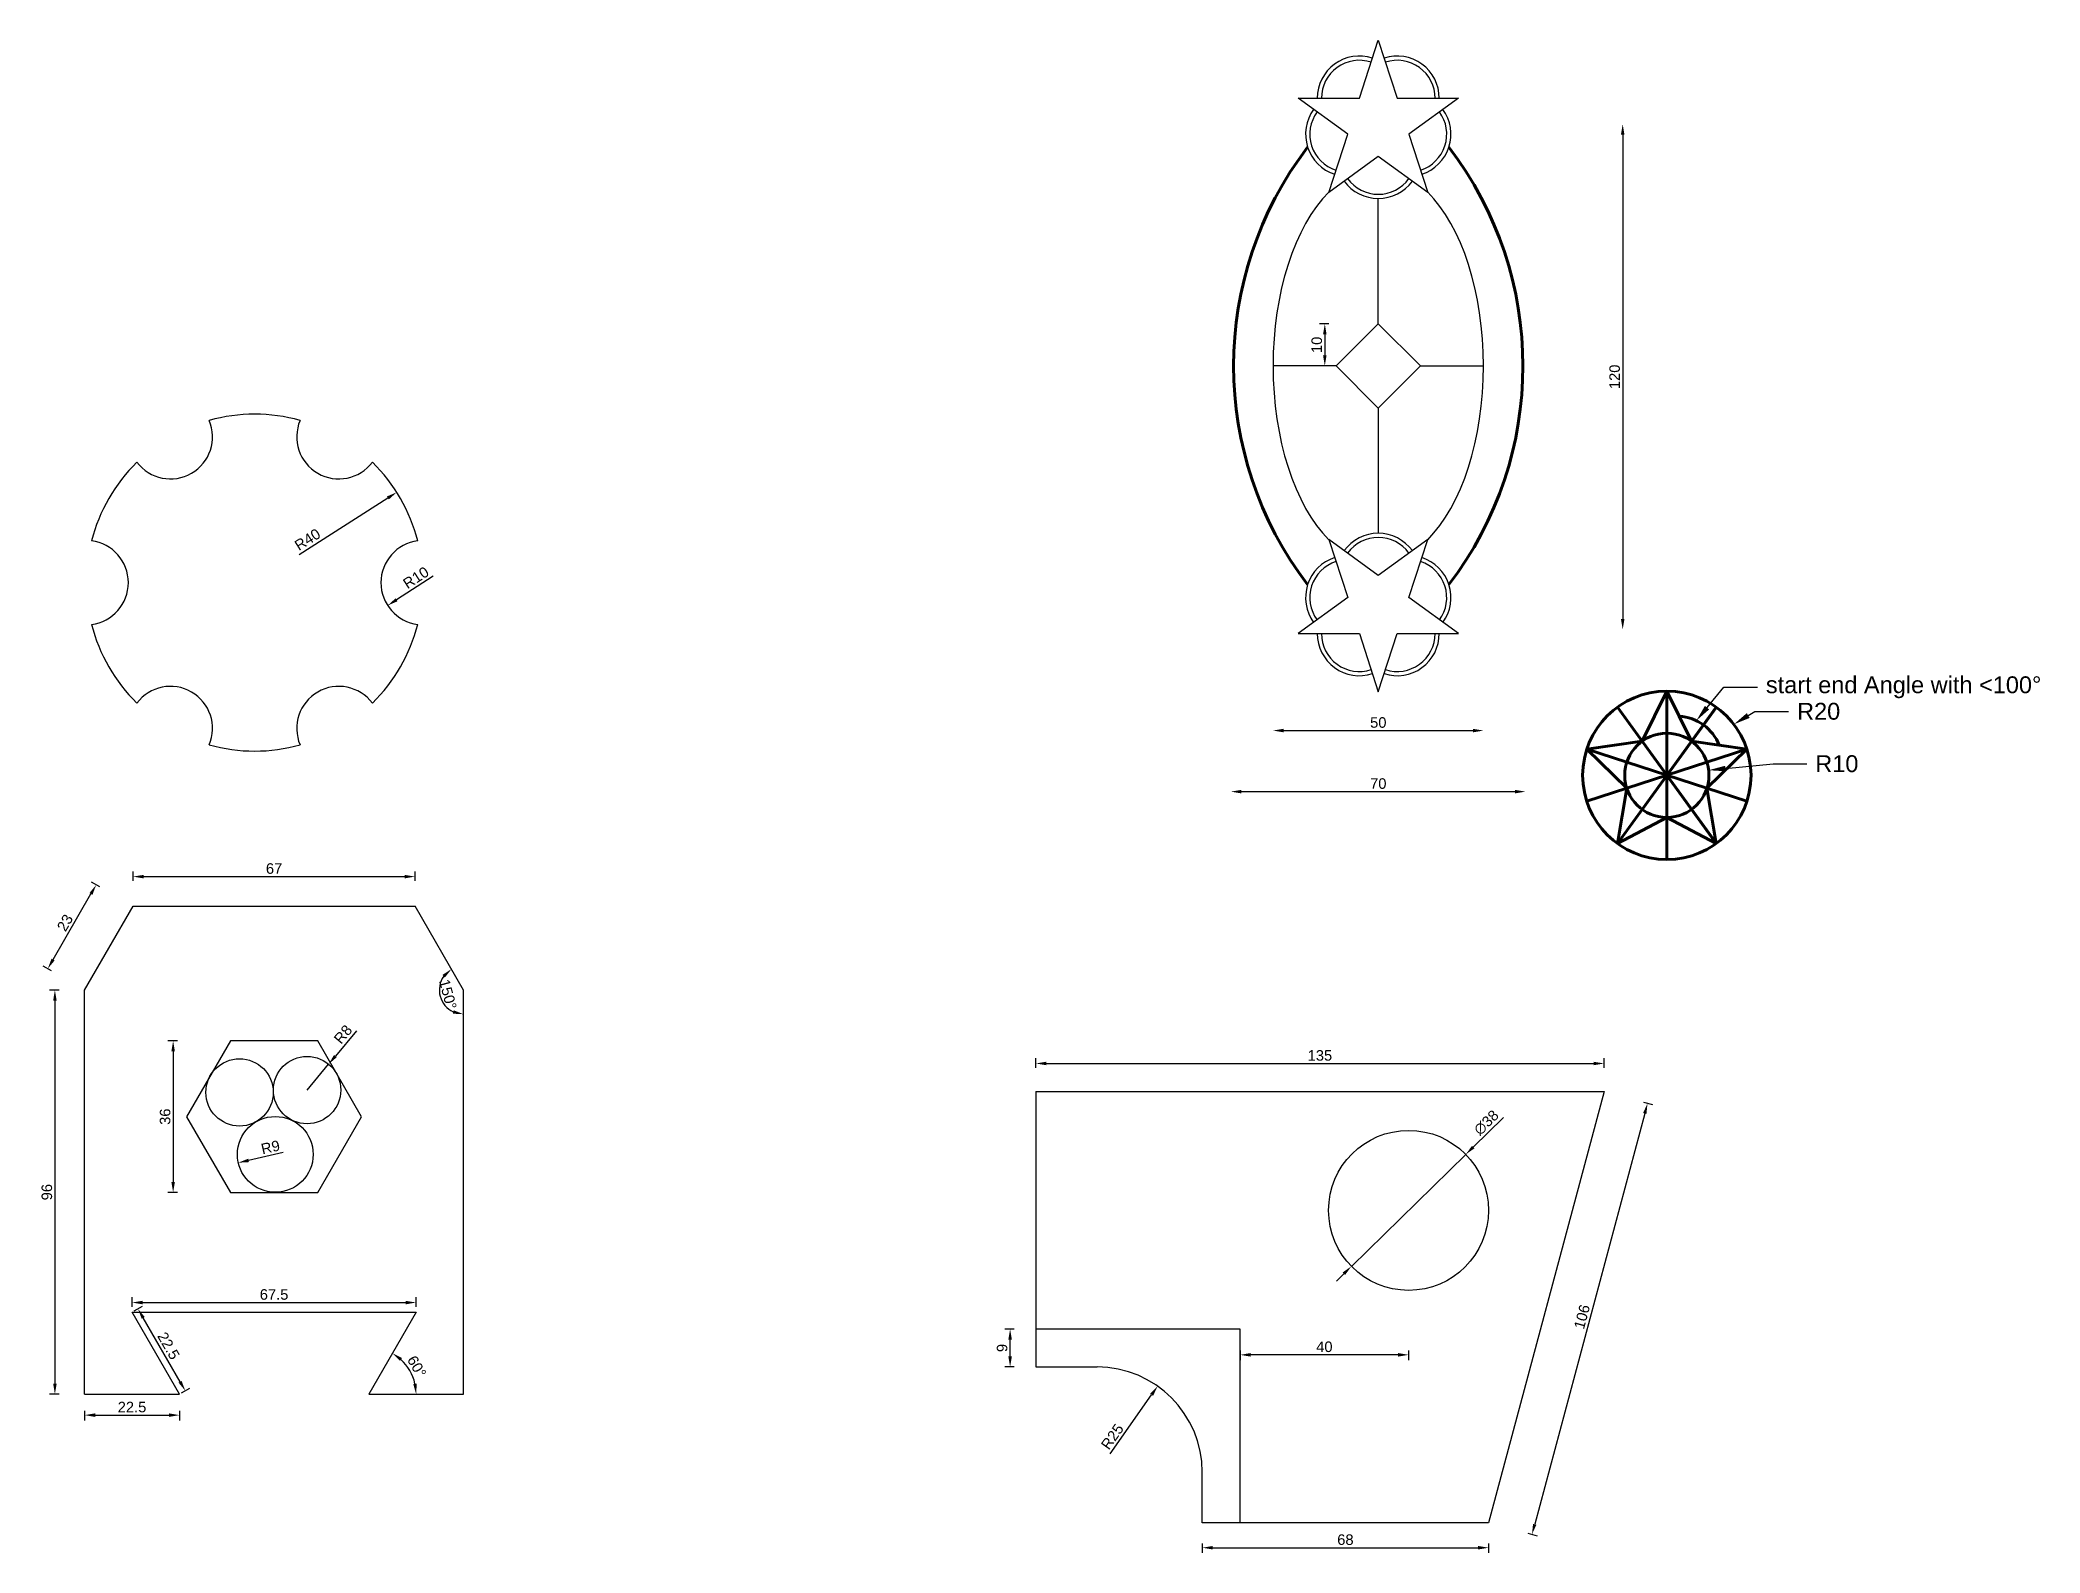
# Model space of a CAD drawing. Header units: inches. Extents: x 934 to 13503, y 40 to 6452.
# Drawn here: x 1816.2 to 2291.3, y 2779.8 to 3139.1 of the extents above; entities that cross this region are included whole.
import ezdxf
from ezdxf import colors
from ezdxf.entities.mleader import LeaderData, LeaderLine
from ezdxf.math import Vec2, Vec3

# ---------------------------------------------------------------- set-up
doc = ezdxf.new("R2010")
doc.units = ezdxf.units.IN
doc.styles.get("Standard").update_dxf_attribs({"font": 'arial.ttf'})
doc.dimstyles.new('ISO-25', dxfattribs={"dimtxt": 2.5, "dimasz": 2.5, "dimexe": 1.25, "dimexo": 0.275, "dimtad": 1, "dimdsep": 46, "dimtxsty": 'Standard', "dimcen": 2.5, "dimclrd": 256, "dimadec": 0, "dimazin": 0, "dimtfac": 1, "dimtmove": 0, "dimatfit": 3, "dimfxl": 1, "dimfxlon": 1, "dimarcsym": 0})

msp = doc.modelspace()

# ---------------------------------------------------------------- texts
at = {"insert": (2190.309, 3059.132), "char_height": 2.5, "attachment_point": 5, "rotation": 90}
msp.add_mtext('120', dxfattribs=at)
at = {"char_height": 2.5, "attachment_point": 5}
for s, insert in [('50', (2134.148, 2977.027)), ('70', (2134.148, 2962.521))]:
    msp.add_mtext(s, dxfattribs=dict(at, insert=insert))

# ---------------------------------------------------------------- blocks, each defined once
blk = doc.blocks.new('*D42')
at = {"color": 0, "lineweight": -2, "transparency": 16777216}
for p, q in [((2122.44, 3071.73), (2120.19, 3071.73)), ((2122.44, 3061.73), (2120.19, 3061.73))]:
    blk.add_line(p, q, dxfattribs=at)
at = {"lineweight": -2, "transparency": 16777216}
blk.add_line((2121.44, 3069.23), (2121.44, 3064.23), dxfattribs=at)
at = {"lineweight": 80, "transparency": 16777216}
for points in [[(2121.03, 3069.23), (2121.86, 3069.23), (2121.44, 3071.73)], [(2121.03, 3064.23), (2121.86, 3064.23), (2121.44, 3061.73)]]:
    blk.add_solid(points, dxfattribs=at)
at = {"layer": 'Defpoints', "color": 0, "lineweight": 80, "transparency": 16777216}
for p in [(2134.15, 3071.73), (2121.44, 3061.73), (2124.15, 3061.73)]:
    blk.add_point(p, dxfattribs=at)
at = {"color": 0, "transparency": 16777216, "insert": (2119.54, 3066.73), "char_height": 2.5, "attachment_point": 5, "rotation": 90}
blk.add_mtext('10', dxfattribs=at)
blk = doc.blocks.new('*D43')
at = {"lineweight": -2, "transparency": 16777216}
blk.add_line((1909.61, 3011.8), (1900.93, 3006.18), dxfattribs=at)
at = {"lineweight": 80, "transparency": 16777216}
blk.add_solid([(1900.7, 3006.53), (1901.16, 3005.83), (1898.83, 3004.82)], dxfattribs=at)
at = {"layer": 'Defpoints', "color": 0, "lineweight": 80, "transparency": 16777216}
for p in [(1907.23, 3010.26), (1898.83, 3004.82)]:
    blk.add_point(p, dxfattribs=at)
at = {"color": 0, "transparency": 16777216, "insert": (1905.55, 3011.43), "char_height": 2.5, "attachment_point": 5, "rotation": 32.9036}
blk.add_mtext('R10', dxfattribs=at)
blk = doc.blocks.new('*D44')
at = {"lineweight": -2, "transparency": 16777216}
blk.add_line((1877.77, 3016.95), (1898.88, 3030.37), dxfattribs=at)
at = {"lineweight": 80, "transparency": 16777216}
blk.add_solid([(1898.65, 3030.72), (1899.1, 3030.02), (1900.99, 3031.71)], dxfattribs=at)
at = {"layer": 'Defpoints', "color": 0, "lineweight": 80, "transparency": 16777216}
for p in [(1900.99, 3031.71), (1867.23, 3010.26)]:
    blk.add_point(p, dxfattribs=at)
at = {"color": 0, "transparency": 16777216, "insert": (1879.79, 3020.49), "char_height": 2.5, "attachment_point": 5, "rotation": 32.4342}
blk.add_mtext('R40', dxfattribs=at)
blk = doc.blocks.new('*D45')
at = {"color": 0, "lineweight": -2, "transparency": 16777216}
for p, q in [((2101.34, 2827.86), (2101.34, 2825.61)), ((2141.34, 2827.86), (2141.34, 2825.61))]:
    blk.add_line(p, q, dxfattribs=at)
at = {"lineweight": -2, "transparency": 16777216}
blk.add_line((2138.84, 2826.86), (2103.84, 2826.86), dxfattribs=at)
at = {"lineweight": 80, "transparency": 16777216}
for points in [[(2103.84, 2827.28), (2103.84, 2826.44), (2101.34, 2826.86)], [(2138.84, 2827.28), (2138.84, 2826.44), (2141.34, 2826.86)]]:
    blk.add_solid(points, dxfattribs=at)
at = {"layer": 'Defpoints', "color": 0, "lineweight": 80, "transparency": 16777216}
for p in [(2101.34, 2829.81), (2101.34, 2826.86), (2141.34, 2829.81)]:
    blk.add_point(p, dxfattribs=at)
at = {"color": 0, "transparency": 16777216, "insert": (2121.34, 2828.76), "char_height": 2.5, "attachment_point": 5}
blk.add_mtext('40', dxfattribs=at)
blk = doc.blocks.new('*D46')
at = {"lineweight": -2, "transparency": 16777216}
blk.add_line((2197.45, 2884.18), (2171.31, 2786.63), dxfattribs=at)
at = {"color": 0, "lineweight": -2, "transparency": 16777216}
for p, q in [((2197.13, 2886.86), (2199.3, 2886.28)), ((2169.7, 2784.47), (2171.87, 2783.89))]:
    blk.add_line(p, q, dxfattribs=at)
at = {"lineweight": 80, "transparency": 16777216}
for points in [[(2197.05, 2884.29), (2197.85, 2884.08), (2198.1, 2886.6)], [(2170.91, 2786.73), (2171.71, 2786.52), (2170.66, 2784.21)]]:
    blk.add_solid(points, dxfattribs=at)
at = {"layer": 'Defpoints', "color": 0, "lineweight": 80, "transparency": 16777216}
for p in [(2187.78, 2889.36), (2160.34, 2786.98), (2170.66, 2784.21)]:
    blk.add_point(p, dxfattribs=at)
at = {"color": 0, "transparency": 16777216, "insert": (2182.54, 2835.9), "char_height": 2.5, "attachment_point": 5, "rotation": 75}
blk.add_mtext('106', dxfattribs=at)
blk = doc.blocks.new('*D47')
at = {"color": 0, "lineweight": -2, "transparency": 16777216}
for p, q in [((2092.34, 2782.05), (2092.34, 2779.8)), ((2160.34, 2782.05), (2160.34, 2779.8))]:
    blk.add_line(p, q, dxfattribs=at)
at = {"lineweight": -2, "transparency": 16777216}
blk.add_line((2094.84, 2781.05), (2157.84, 2781.05), dxfattribs=at)
at = {"lineweight": 80, "transparency": 16777216}
for points in [[(2094.84, 2781.47), (2094.84, 2780.63), (2092.34, 2781.05)], [(2157.84, 2781.47), (2157.84, 2780.63), (2160.34, 2781.05)]]:
    blk.add_solid(points, dxfattribs=at)
at = {"layer": 'Defpoints', "color": 0, "lineweight": 80, "transparency": 16777216}
for p in [(2092.34, 2786.98), (2160.34, 2786.98), (2160.34, 2781.05)]:
    blk.add_point(p, dxfattribs=at)
at = {"color": 0, "transparency": 16777216, "insert": (2126.34, 2782.95), "char_height": 2.5, "attachment_point": 5}
blk.add_mtext('68', dxfattribs=at)
blk = doc.blocks.new('*D48')
at = {"color": 0, "lineweight": -2, "transparency": 16777216}
for p, q in [((2047.69, 2832.98), (2045.44, 2832.98)), ((2047.69, 2823.98), (2045.44, 2823.98))]:
    blk.add_line(p, q, dxfattribs=at)
at = {"lineweight": -2, "transparency": 16777216}
blk.add_line((2046.69, 2826.48), (2046.69, 2830.48), dxfattribs=at)
at = {"lineweight": 80, "transparency": 16777216}
for points in [[(2046.27, 2830.48), (2047.11, 2830.48), (2046.69, 2832.98)], [(2046.27, 2826.48), (2047.11, 2826.48), (2046.69, 2823.98)]]:
    blk.add_solid(points, dxfattribs=at)
at = {"layer": 'Defpoints', "color": 0, "lineweight": 80, "transparency": 16777216}
for p in [(2046.69, 2832.98), (2052.78, 2832.98), (2052.78, 2823.98)]:
    blk.add_point(p, dxfattribs=at)
at = {"color": 0, "transparency": 16777216, "insert": (2044.79, 2828.48), "char_height": 2.5, "attachment_point": 5, "rotation": 90}
blk.add_mtext('9', dxfattribs=at)
blk = doc.blocks.new('*D49')
at = {"color": 0, "lineweight": -2, "transparency": 16777216}
for p, q in [((2052.78, 2895.06), (2052.78, 2897.31)), ((2187.78, 2895.06), (2187.78, 2897.31))]:
    blk.add_line(p, q, dxfattribs=at)
at = {"lineweight": -2, "transparency": 16777216}
blk.add_line((2055.28, 2896.06), (2185.28, 2896.06), dxfattribs=at)
at = {"lineweight": 80, "transparency": 16777216}
for points in [[(2055.28, 2896.47), (2055.28, 2895.64), (2052.78, 2896.06)], [(2185.28, 2896.47), (2185.28, 2895.64), (2187.78, 2896.06)]]:
    blk.add_solid(points, dxfattribs=at)
at = {"layer": 'Defpoints', "color": 0, "lineweight": 80, "transparency": 16777216}
for p in [(2187.78, 2896.06), (2052.78, 2889.36), (2187.78, 2889.36)]:
    blk.add_point(p, dxfattribs=at)
at = {"color": 0, "transparency": 16777216, "insert": (2120.28, 2897.96), "char_height": 2.5, "attachment_point": 5}
blk.add_mtext('135', dxfattribs=at)
blk = doc.blocks.new('*D50')
at = {"lineweight": -2, "transparency": 16777216}
blk.add_line((2070.45, 2803.38), (2080.31, 2817.37), dxfattribs=at)
at = {"lineweight": 80, "transparency": 16777216}
blk.add_solid([(2079.97, 2817.61), (2080.65, 2817.13), (2081.75, 2819.41)], dxfattribs=at)
at = {"layer": 'Defpoints', "color": 0, "lineweight": 80, "transparency": 16777216}
for p in [(2081.75, 2819.41), (2067.34, 2798.98)]:
    blk.add_point(p, dxfattribs=at)
at = {"color": 0, "transparency": 16777216, "insert": (2070.98, 2807.43), "char_height": 2.5, "attachment_point": 5, "rotation": 54.8212}
blk.add_mtext('R25', dxfattribs=at)
blk = doc.blocks.new('*D51')
at = {"lineweight": -2, "transparency": 16777216}
for p, q in [((2163.9, 2883.24), (2156.71, 2876.21)), ((2127.76, 2847.88), (2154.92, 2874.46)), ((2125.98, 2846.13), (2124.19, 2844.38))]:
    blk.add_line(p, q, dxfattribs=at)
at = {"lineweight": 80, "transparency": 16777216}
for points in [[(2156.42, 2876.5), (2157, 2875.91), (2154.92, 2874.46)], [(2125.69, 2846.43), (2126.27, 2845.84), (2127.76, 2847.88)]]:
    blk.add_solid(points, dxfattribs=at)
at = {"layer": 'Defpoints', "color": 0, "lineweight": 80, "transparency": 16777216}
for p in [(2154.92, 2874.46), (2127.76, 2847.88)]:
    blk.add_point(p, dxfattribs=at)
at = {"color": 0, "transparency": 16777216, "insert": (2159.82, 2882.01), "char_height": 2.5, "attachment_point": 5, "rotation": 44.3768}
blk.add_mtext('∅38', dxfattribs=at)
blk = doc.blocks.new('*D52')
at = {"color": 0, "lineweight": -2, "transparency": 16777216}
for p, q in [((1848.87, 2901.42), (1846.62, 2901.42)), ((1848.87, 2865.42), (1846.62, 2865.42))]:
    blk.add_line(p, q, dxfattribs=at)
at = {"lineweight": -2, "transparency": 16777216}
blk.add_line((1847.87, 2898.92), (1847.87, 2867.92), dxfattribs=at)
at = {"lineweight": 80, "transparency": 16777216}
for points in [[(1847.45, 2898.92), (1848.29, 2898.92), (1847.87, 2901.42)], [(1847.45, 2867.92), (1848.29, 2867.92), (1847.87, 2865.42)]]:
    blk.add_solid(points, dxfattribs=at)
at = {"layer": 'Defpoints', "color": 0, "lineweight": 80, "transparency": 16777216}
for p in [(1861.46, 2901.42), (1847.87, 2865.42), (1861.46, 2865.42)]:
    blk.add_point(p, dxfattribs=at)
at = {"color": 0, "transparency": 16777216, "insert": (1845.97, 2883.42), "char_height": 2.5, "attachment_point": 5, "rotation": 90}
blk.add_mtext('36', dxfattribs=at)
blk = doc.blocks.new('*D53')
at = {"lineweight": -2, "transparency": 16777216}
blk.add_line((1819.34, 2920.72), (1828.34, 2936.31), dxfattribs=at)
at = {"color": 0, "lineweight": -2, "transparency": 16777216}
for p, q in [((1830.45, 2937.98), (1828.5, 2939.1)), ((1818.95, 2918.06), (1817, 2919.18))]:
    blk.add_line(p, q, dxfattribs=at)
at = {"lineweight": 80, "transparency": 16777216}
for points in [[(1827.98, 2936.52), (1828.7, 2936.1), (1829.59, 2938.48)], [(1818.98, 2920.93), (1819.7, 2920.52), (1818.09, 2918.56)]]:
    blk.add_solid(points, dxfattribs=at)
at = {"layer": 'Defpoints', "color": 0, "lineweight": 80, "transparency": 16777216}
for p in [(1829.59, 2938.48), (1838.35, 2933.42), (1826.85, 2913.5)]:
    blk.add_point(p, dxfattribs=at)
at = {"color": 0, "transparency": 16777216, "insert": (1822.19, 2929.47), "char_height": 2.5, "attachment_point": 5, "rotation": 60}
blk.add_mtext('23', dxfattribs=at)
blk = doc.blocks.new('*D54')
at = {"color": 0, "lineweight": -2, "transparency": 16777216}
for p, q in [((1838.35, 2939.44), (1838.35, 2941.69)), ((1905.35, 2939.44), (1905.35, 2941.69))]:
    blk.add_line(p, q, dxfattribs=at)
at = {"lineweight": -2, "transparency": 16777216}
blk.add_line((1840.85, 2940.44), (1902.85, 2940.44), dxfattribs=at)
at = {"lineweight": 80, "transparency": 16777216}
for points in [[(1840.85, 2940.85), (1840.85, 2940.02), (1838.35, 2940.44)], [(1902.85, 2940.85), (1902.85, 2940.02), (1905.35, 2940.44)]]:
    blk.add_solid(points, dxfattribs=at)
at = {"layer": 'Defpoints', "color": 0, "lineweight": 80, "transparency": 16777216}
for p in [(1905.35, 2940.44), (1838.35, 2933.42), (1905.35, 2933.42)]:
    blk.add_point(p, dxfattribs=at)
at = {"color": 0, "transparency": 16777216, "insert": (1871.85, 2942.34), "char_height": 2.5, "attachment_point": 5}
blk.add_mtext('67', dxfattribs=at)
blk = doc.blocks.new('*D55')
at = {"color": 0, "lineweight": -2, "transparency": 16777216}
for p, q in [((1820.78, 2913.5), (1818.53, 2913.5)), ((1820.78, 2817.5), (1818.53, 2817.5))]:
    blk.add_line(p, q, dxfattribs=at)
at = {"lineweight": -2, "transparency": 16777216}
blk.add_line((1819.78, 2911), (1819.78, 2820), dxfattribs=at)
at = {"lineweight": 80, "transparency": 16777216}
for points in [[(1819.37, 2911), (1820.2, 2911), (1819.78, 2913.5)], [(1819.37, 2820), (1820.2, 2820), (1819.78, 2817.5)]]:
    blk.add_solid(points, dxfattribs=at)
at = {"layer": 'Defpoints', "color": 0, "lineweight": 80, "transparency": 16777216}
for p in [(1826.85, 2913.5), (1819.78, 2817.5), (1826.85, 2817.5)]:
    blk.add_point(p, dxfattribs=at)
at = {"color": 0, "transparency": 16777216, "insert": (1817.88, 2865.5), "char_height": 2.5, "attachment_point": 5, "rotation": 90}
blk.add_mtext('96', dxfattribs=at)
blk = doc.blocks.new('*D56')
at = {"color": 0, "lineweight": -2, "transparency": 16777216}
for p, q in [((1826.85, 2813.54), (1826.85, 2811.29)), ((1849.35, 2813.54), (1849.35, 2811.29))]:
    blk.add_line(p, q, dxfattribs=at)
at = {"lineweight": -2, "transparency": 16777216}
blk.add_line((1829.35, 2812.54), (1846.85, 2812.54), dxfattribs=at)
at = {"lineweight": 80, "transparency": 16777216}
for points in [[(1829.35, 2812.96), (1829.35, 2812.12), (1826.85, 2812.54)], [(1846.85, 2812.96), (1846.85, 2812.12), (1849.35, 2812.54)]]:
    blk.add_solid(points, dxfattribs=at)
at = {"layer": 'Defpoints', "color": 0, "lineweight": 80, "transparency": 16777216}
for p in [(1826.85, 2817.5), (1849.35, 2817.5), (1849.35, 2812.54)]:
    blk.add_point(p, dxfattribs=at)
at = {"color": 0, "transparency": 16777216, "insert": (1838.1, 2814.44), "char_height": 2.5, "attachment_point": 5}
blk.add_mtext('22.5', dxfattribs=at)
blk = doc.blocks.new('*D57')
at = {"color": 0, "lineweight": -2, "transparency": 16777216}
for p, q in [((1838.64, 2837.3), (1840.59, 2838.42)), ((1849.89, 2817.81), (1851.84, 2818.94))]:
    blk.add_line(p, q, dxfattribs=at)
at = {"lineweight": -2, "transparency": 16777216}
blk.add_line((1849.51, 2820.48), (1840.76, 2835.63), dxfattribs=at)
at = {"lineweight": 80, "transparency": 16777216}
for points in [[(1841.12, 2835.84), (1840.4, 2835.43), (1839.51, 2837.8)], [(1849.87, 2820.69), (1849.15, 2820.27), (1850.76, 2818.31)]]:
    blk.add_solid(points, dxfattribs=at)
at = {"layer": 'Defpoints', "color": 0, "lineweight": 80, "transparency": 16777216}
for p in [(1838.1, 2836.98), (1839.51, 2837.8), (1849.35, 2817.5)]:
    blk.add_point(p, dxfattribs=at)
at = {"color": 0, "transparency": 16777216, "insert": (1846.78, 2829.01), "char_height": 2.5, "attachment_point": 5, "rotation": 300}
blk.add_mtext('22.5', dxfattribs=at)
blk = doc.blocks.new('*D58')
at = {"color": 0, "lineweight": -2, "transparency": 16777216}
for p, q in [((1838.1, 2838.28), (1838.1, 2840.53)), ((1905.6, 2838.28), (1905.6, 2840.53))]:
    blk.add_line(p, q, dxfattribs=at)
at = {"lineweight": -2, "transparency": 16777216}
blk.add_line((1840.6, 2839.28), (1903.1, 2839.28), dxfattribs=at)
at = {"lineweight": 80, "transparency": 16777216}
for points in [[(1840.6, 2839.69), (1840.6, 2838.86), (1838.1, 2839.28)], [(1903.1, 2839.69), (1903.1, 2838.86), (1905.6, 2839.28)]]:
    blk.add_solid(points, dxfattribs=at)
at = {"layer": 'Defpoints', "color": 0, "lineweight": 80, "transparency": 16777216}
for p in [(1838.1, 2836.98), (1905.6, 2839.28), (1905.6, 2836.98)]:
    blk.add_point(p, dxfattribs=at)
at = {"color": 0, "transparency": 16777216, "insert": (1871.85, 2841.18), "char_height": 2.5, "attachment_point": 5}
blk.add_mtext('67.5', dxfattribs=at)
blk = doc.blocks.new('*D59')
at = {"lineweight": -2, "transparency": 16777216}
for p, q in [((1891.39, 2903.79), (1886.41, 2897.81)), ((1879.68, 2889.75), (1884.8, 2895.89))]:
    blk.add_line(p, q, dxfattribs=at)
at = {"lineweight": 80, "transparency": 16777216}
blk.add_solid([(1886.09, 2898.08), (1886.73, 2897.54), (1884.8, 2895.89)], dxfattribs=at)
at = {"layer": 'Defpoints', "color": 0, "lineweight": 80, "transparency": 16777216}
for p in [(1884.8, 2895.89), (1879.68, 2889.75)]:
    blk.add_point(p, dxfattribs=at)
at = {"color": 0, "transparency": 16777216, "insert": (1888.24, 2902.98), "char_height": 2.5, "attachment_point": 5, "rotation": 50.1796}
blk.add_mtext('R8', dxfattribs=at)
blk = doc.blocks.new('*D60')
at = {"lineweight": -2, "transparency": 16777216}
blk.add_line((1873.99, 2874.88), (1865.79, 2873.04), dxfattribs=at)
at = {"lineweight": 80, "transparency": 16777216}
blk.add_solid([(1865.7, 2873.44), (1865.88, 2872.63), (1863.35, 2872.49)], dxfattribs=at)
at = {"layer": 'Defpoints', "color": 0, "lineweight": 80, "transparency": 16777216}
for p in [(1872.13, 2874.46), (1863.35, 2872.49)]:
    blk.add_point(p, dxfattribs=at)
at = {"color": 0, "transparency": 16777216, "insert": (1870.99, 2876.16), "char_height": 2.5, "attachment_point": 5, "rotation": 12.685}
blk.add_mtext('R9', dxfattribs=at)
blk = doc.blocks.new('*D61')
at = {"lineweight": -2, "transparency": 16777216}
blk.add_arc((1894.35, 2817.5), 11.25, 12.7587, 47.2413, dxfattribs=at)
at = {"lineweight": 80, "transparency": 16777216}
for points in [[(1901.74, 2825.42), (1902.24, 2826.09), (1899.98, 2827.24)], [(1905.74, 2820.03), (1904.91, 2819.94), (1905.6, 2817.5)]]:
    blk.add_solid(points, dxfattribs=at)
at = {"layer": 'Defpoints', "color": 0, "lineweight": 80, "transparency": 16777216}
for p in [(1905.6, 2836.98), (1894.35, 2817.5), (1894.35, 2817.5), (1904.92, 2821.35), (1916.85, 2817.5)]:
    blk.add_point(p, dxfattribs=at)
at = {"color": 0, "transparency": 16777216, "insert": (1905.74, 2824.07), "char_height": 2.5, "attachment_point": 5, "rotation": 300}
blk.add_mtext('60°', dxfattribs=at)
blk = doc.blocks.new('*D62')
at = {"lineweight": -2, "transparency": 16777216}
blk.add_arc((1916.85, 2913.5), 5.74, 145.134, 244.866, dxfattribs=at)
at = {"lineweight": 80, "transparency": 16777216}
for points in [[(1911.85, 2917.09), (1912.42, 2916.48), (1913.98, 2918.47)], [(1914.5, 2908.7), (1914.32, 2907.89), (1916.85, 2907.75)]]:
    blk.add_solid(points, dxfattribs=at)
at = {"layer": 'Defpoints', "color": 0, "lineweight": 80, "transparency": 16777216}
for p in [(1905.35, 2933.42), (1911.19, 2914.5), (1916.85, 2913.5), (1916.85, 2913.5), (1916.85, 2817.5)]:
    blk.add_point(p, dxfattribs=at)
at = {"color": 0, "transparency": 16777216, "insert": (1913.14, 2912.5), "char_height": 2.5, "attachment_point": 5, "rotation": 285}
blk.add_mtext('150°', dxfattribs=at)
blk = doc.blocks.new('*U300')
at = {"lineweight": 80}
blk.add_line((0, 40), (0, 0), dxfattribs=at)
blk = doc.blocks.new('*U301')
at = {"color": 0, "linetype": 'ByBlock', "lineweight": -2, "transparency": 16777216}
for p, rotation in [((3133.08, 2315.13), 36), ((3133.08, 2347.49), 144), ((3109.57, 2347.49), 216), ((3109.57, 2315.13), 324), ((3121.32, 2351.31), 180), ((3140.35, 2325.13), 72), ((3140.35, 2337.49), 108), ((3102.3, 2337.49), 252), ((3102.3, 2325.13), 288)]:
    blk.add_blockref('*U300', p, dxfattribs=dict(at, rotation=rotation))
blk.add_blockref('*U300', (3121.32, 2311.31), dxfattribs=at)

# ---------------------------------------------------------------- dimensions: what is measured, and where the dimension line sits
for base, p1, p2, picture, middle in [((2121.442, 3061.733), (2134.148, 3071.733), (2124.148, 3061.733), '*D42', (2119.541, 3066.733)), ((1819.785, 2817.499), (1826.85, 2913.499), (1826.85, 2817.499), '*D55', (1817.883, 2865.499)), ((1847.868, 2865.418), (1861.458, 2901.418), (1861.458, 2865.418), '*D52', (1845.966, 2883.418)), ((2046.689, 2832.976), (2052.779, 2823.976), (2052.779, 2832.976), '*D48', (2044.788, 2828.476))]:
    dim = msp.add_linear_dim(base=base, p1=p1, p2=p2, angle=90, dimstyle='ISO-25')
    dim.commit()
    dim.dimension.update_dxf_attribs({"geometry": picture, "text_midpoint": middle})
for center, mpoint, picture, middle in [((1867.228, 3010.256), (1900.988, 3031.709), '*D44', (1880.814, 3018.89)), ((1907.228, 3010.256), (1898.832, 3004.824), '*D43', (1906.581, 3009.837)), ((1872.132, 2874.464), (1863.351, 2872.488), '*D60', (1871.408, 2874.301)), ((2067.344, 2798.976), (2081.747, 2819.41), '*D50', (2072.532, 2806.335))]:
    dim = msp.add_radius_dim(center=center, mpoint=mpoint, dimstyle='ISO-25')
    dim.commit()
    dim.dimension.update_dxf_attribs({"geometry": picture, "text_midpoint": middle, "dimtype": 164})
for base, p1, p2, picture, middle in [((1905.35, 2940.437), (1838.35, 2933.418), (1905.35, 2933.418), '*D54', (1871.85, 2942.338)), ((2187.779, 2896.057), (2052.779, 2889.364), (2187.779, 2889.364), '*D49', (2120.279, 2897.96)), ((1905.6, 2839.276), (1838.1, 2836.985), (1905.6, 2836.985), '*D58', (1871.85, 2841.178)), ((2101.344, 2826.859), (2141.344, 2829.81), (2101.344, 2829.81), '*D45', (2121.344, 2828.761)), ((1849.35, 2812.541), (1826.85, 2817.499), (1849.35, 2817.499), '*D56', (1838.1, 2814.443)), ((2160.344, 2781.049), (2092.344, 2786.976), (2160.344, 2786.976), '*D47', (2126.344, 2782.951))]:
    dim = msp.add_linear_dim(base=base, p1=p1, p2=p2, dimstyle='ISO-25')
    dim.commit()
    dim.dimension.update_dxf_attribs({"geometry": picture, "text_midpoint": middle})
for p1, p2, distance, picture, middle in [((1826.85, 2913.499), (1838.35, 2933.418), 10.119, '*D53', (1822.19, 2929.469)), ((2187.779, 2889.364), (2160.344, 2786.976), 10.681, '*D46', (2182.542, 2835.897)), ((1849.35, 2817.499), (1838.1, 2836.985), -1.628, '*D57', (1846.782, 2829.007))]:
    dim = msp.add_aligned_dim(p1=p1, p2=p2, distance=distance, dimstyle='ISO-25')
    dim.commit()
    dim.dimension.update_dxf_attribs({"geometry": picture, "text_midpoint": middle})
for base, line1, line2, picture, middle in [((1911.193, 2914.497), ((1916.85, 2913.499), (1905.35, 2933.418)), ((1916.85, 2817.499), (1916.85, 2913.499)), '*D62', (1913.138, 2912.504)), ((1904.922, 2821.347), ((1894.35, 2817.499), (1916.85, 2817.499)), ((1905.6, 2836.985), (1894.35, 2817.499)), '*D61', (1905.74, 2824.075))]:
    dim = msp.add_angular_dim_2l(base=base, line1=line1, line2=line2, dimstyle='ISO-25')
    dim.commit()
    dim.dimension.update_dxf_attribs({"geometry": picture, "text_midpoint": middle})
dim = msp.add_radius_dim(center=(1879.681, 2889.747), mpoint=(1884.804, 2895.891), dimstyle='ISO-25')
dim.commit()
dim.dimension.update_dxf_attribs({"geometry": '*D59', "text_midpoint": (1888.239, 2902.979)})
dim = msp.add_diameter_dim_2p(p1=(2127.764, 2847.882), p2=(2154.924, 2874.458), dimstyle='ISO-25')
dim.commit()
dim.dimension.update_dxf_attribs({"geometry": '*D51', "text_midpoint": (2159.82, 2882.006)})

# ---------------------------------------------------------------- linework, layer by layer
for p, q in [((2192.211, 3116.632), (2192.211, 3001.632)), ((2134.148, 3071.733), (2134.148, 3101.493)), ((2134.148, 3071.733), (2124.148, 3061.733)), ((2144.148, 3061.733), (2134.148, 3071.733)), ((2124.148, 3061.733), (2109.148, 3061.733)), ((2124.148, 3061.733), (2134.148, 3051.733)), ((2134.148, 3051.733), (2144.148, 3061.733)), ((2144.148, 3061.733), (2159.148, 3061.733)), ((2134.148, 3051.733), (2134.148, 3021.973)), ((2111.648, 2975.125), (2156.648, 2975.125)), ((2101.65, 2960.62), (2166.647, 2960.62)), ((1826.85, 2913.499), (1838.35, 2933.418)), ((1838.35, 2933.418), (1905.35, 2933.418)), ((1916.85, 2913.499), (1905.35, 2933.418)), ((1826.85, 2817.499), (1826.85, 2913.499)), ((1916.85, 2817.499), (1916.85, 2913.499)), ((2052.779, 2889.364), (2187.779, 2889.364)), ((2052.779, 2889.364), (2052.779, 2832.976)), ((2187.779, 2889.364), (2160.344, 2786.976)), ((1849.35, 2817.499), (1838.1, 2836.985)), ((1838.1, 2836.985), (1905.6, 2836.985)), ((1905.6, 2836.985), (1894.35, 2817.499)), ((2101.344, 2832.976), (2052.779, 2832.976)), ((2052.779, 2832.976), (2052.779, 2823.976)), ((2101.344, 2786.976), (2101.344, 2832.976)), ((2052.779, 2823.976), (2067.344, 2823.976)), ((1826.85, 2817.499), (1849.35, 2817.499)), ((1894.35, 2817.499), (1916.85, 2817.499)), ((2092.344, 2786.976), (2092.344, 2798.976)), ((2160.344, 2786.976), (2092.344, 2786.976))]:
    msp.add_line(p, q)
at = {"lineweight": 80}
for p, q in [((2202.695, 2984.497), (2196.817, 2972.587)), ((2208.573, 2972.587), (2202.695, 2984.497)), ((2196.817, 2972.587), (2183.674, 2970.677)), ((2183.674, 2970.677), (2193.185, 2961.407)), ((2221.716, 2970.677), (2208.573, 2972.587)), ((2212.206, 2961.407), (2221.716, 2970.677)), ((2193.185, 2961.407), (2190.94, 2948.317)), ((2214.451, 2948.317), (2212.206, 2961.407)), ((2190.94, 2948.317), (2202.695, 2954.497)), ((2202.695, 2954.497), (2214.451, 2948.317))]:
    msp.add_line(p, q, dxfattribs=at)
for points in [[(2141.413, 3116.771), (2145.904, 3102.952), (2134.148, 3111.493), (2122.392, 3102.952), (2126.882, 3116.771), (2115.127, 3125.312), (2129.658, 3125.312), (2134.148, 3139.132), (2138.638, 3125.312), (2153.169, 3125.312)], [(2122.392, 3102.952), (2122.392, 3102.952)], [(2141.413, 3006.695), (2145.904, 3020.514), (2134.148, 3011.973), (2122.392, 3020.514), (2126.882, 3006.695), (2115.127, 2998.154), (2129.658, 2998.154), (2134.148, 2984.334), (2138.638, 2998.154), (2153.169, 2998.154)], [(1861.458, 2901.418), (1851.066, 2883.418), (1861.458, 2865.418), (1882.243, 2865.418), (1892.635, 2883.418), (1882.243, 2901.418)]]:
    msp.add_lwpolyline(points, close=True)
for radius in [20, 10]:
    msp.add_circle((2202.695, 2964.497), radius, dxfattribs=at)
for centre, radius in [((1863.645, 2889.194), 8), ((1879.681, 2889.747), 8), ((1872.132, 2874.464), 9), ((2141.344, 2861.17), 19)]:
    msp.add_circle(centre, radius)
for centre, radius, start, end in [((2129.658, 3125.312), 10, 72, 180), ((2129.658, 3125.312), 9, 72, 180), ((2138.638, 3125.312), 10, 0, 108), ((2138.638, 3125.312), 9, 0, 108), ((2126.882, 3116.771), 10, 144, 252), ((2126.882, 3116.771), 9, 144, 252), ((2141.413, 3116.771), 9, 288, 36), ((2141.413, 3116.771), 10, 288, 36), ((2134.148, 3111.493), 10, 216, 324), ((2134.148, 3111.493), 9, 216, 324), ((1867.228, 3010.256), 40, 74.36151, 105.63849), ((1847.228, 3044.897), 10, 217.18076, 22.81924), ((1887.228, 3044.897), 10, 157.18076, 322.81924), ((1867.228, 3010.256), 40, 134.36151, 165.63849), ((1867.228, 3010.256), 40, 14.36151, 45.63849), ((2134.148, 3011.973), 10, 36, 144), ((1827.228, 3010.256), 10, 277.18076, 82.81924), ((1907.228, 3010.256), 10, 97.18076, 262.81924), ((2134.148, 3011.973), 9, 36, 144), ((2126.882, 3006.695), 10, 108, 216), ((2126.882, 3006.695), 9, 108, 216), ((2141.413, 3006.695), 9, 324, 72), ((2141.413, 3006.695), 10, 324, 72), ((1867.228, 3010.256), 40, 194.36151, 225.63849), ((1867.228, 3010.256), 40, 314.36151, 345.63849), ((2129.658, 2998.154), 10, 180, 288), ((2129.658, 2998.154), 9, 180, 288), ((2138.638, 2998.154), 10, 252, 0), ((2138.638, 2998.154), 9, 252, 0), ((1847.228, 2975.615), 10, 337.18076, 142.81924), ((1887.228, 2975.615), 10, 37.18076, 202.81924), ((1867.228, 3010.256), 40, 254.36151, 285.63849), ((2067.344, 2798.976), 25, 0, 90)]:
    msp.add_arc(centre, radius, start, end)
for centre, radius, start, end in [((2185.348, 3061.733), 85.554, 142.61264, 217.38736), ((2082.947, 3061.733), 85.554, 322.61264, 37.38736), ((2204.948, 2967.598), 10.966, 21.58654, 86.41346)]:
    msp.add_arc(centre, radius, start, end, dxfattribs=at)
for start_param, end_param in [(6.7719, 8.9360633), (3.6303073, 5.7944707)]:
    msp.add_ellipse((2134.148, 3061.733), major_axis=(0, 46.748), ratio=0.5347845, start_param=start_param, end_param=end_param)
for points in [[(2191.794, 3116.632), (2192.627, 3116.632), (2192.211, 3119.132)], [(2191.794, 3001.632), (2192.627, 3001.632), (2192.211, 2999.132)], [(2111.648, 2975.542), (2111.648, 2974.708), (2109.148, 2975.125)], [(2156.648, 2975.542), (2156.648, 2974.708), (2159.148, 2975.125)], [(2101.65, 2961.036), (2101.65, 2960.203), (2099.15, 2960.62)], [(2166.647, 2961.036), (2166.647, 2960.203), (2169.147, 2960.62)]]:
    msp.add_solid(points)

# ---------------------------------------------------------------- block references
msp.add_blockref('*U301', (-918.629, 633.19), dxfattribs=at)

msp.set_redraw_order([(e.dxf.handle, doc.entitydb.next_handle()) for e in msp.query("TEXT MTEXT ATTDEF DIMENSION ARC_DIMENSION")])  # texts and dimensions are drawn at this point

# ---------------------------------------------------------------- leaders
at = {"lineweight": 80}
ml = msp.add_multileader_mtext('Standard', dxfattribs=at)
ml.set_content('start end Angle with <100%%D', color=256)
ml.set_leader_properties()
ml.build(insert=Vec2(0, 0))
ctx = ml.context
ctx.base_point, ctx.plane_origin = Vec3(2224.229, 2985.414), Vec3(2209.702, 2977.48)
notes = []
notes.append((ctx, [(0, (1, 1, 0), (2216.229, 2985.414), (1, 0), 8, [(0, [(2209.702, 2977.48)], 0, [])])]))
ctx.mtext.insert, ctx.mtext.flow_direction = Vec3(2226.229, 2988.002), 5
ml = msp.add_multileader_mtext('Standard', dxfattribs=at)
ml.set_content('R20', color=256)
ml.set_leader_properties()
ml.build(insert=Vec2(0, 0))
ctx = ml.context
ctx.base_point, ctx.plane_origin = Vec3(2231.629, 2979.674), Vec3(2218.611, 2976.608)
notes.append((ctx, [(0, (1, 1, 0), (2223.629, 2979.674), (1, 0), 8, [(0, [(2218.611, 2976.608)], 0, [])])]))
ctx.mtext.insert, ctx.mtext.flow_direction = Vec3(2233.629, 2981.708), 5
ml = msp.add_multileader_mtext('Standard', dxfattribs=at)
ml.set_content('R10', color=256)
ml.set_leader_properties()
ml.build(insert=Vec2(0, 0))
ctx = ml.context
ctx.base_point, ctx.plane_origin = Vec3(2235.951, 2967.227), Vec3(2212.621, 2965.714)
notes.append((ctx, [(0, (1, 1, 0), (2227.951, 2967.227), (1, 0), 8, [(0, [(2212.621, 2965.714)], 0, [])])]))
ctx.mtext.insert, ctx.mtext.flow_direction = Vec3(2237.951, 2969.261), 5
for ctx, leaders in notes:
    for number, flags, end, landing, length, lines in leaders:
        leader = LeaderData()
        leader.index, (leader.has_last_leader_line, leader.has_dogleg_vector, leader.attachment_direction) = number, flags
        leader.last_leader_point, leader.dogleg_vector, leader.dogleg_length = Vec3(end), Vec3(landing), length
        for number, points, colour, breaks in lines:
            line = LeaderLine()
            line.index, line.vertices, line.color, line.breaks = number, Vec3.list(points), colors.encode_raw_color(colour), breaks
            leader.lines.append(line)
        ctx.leaders.append(leader)

doc.saveas('drawing.dxf')
